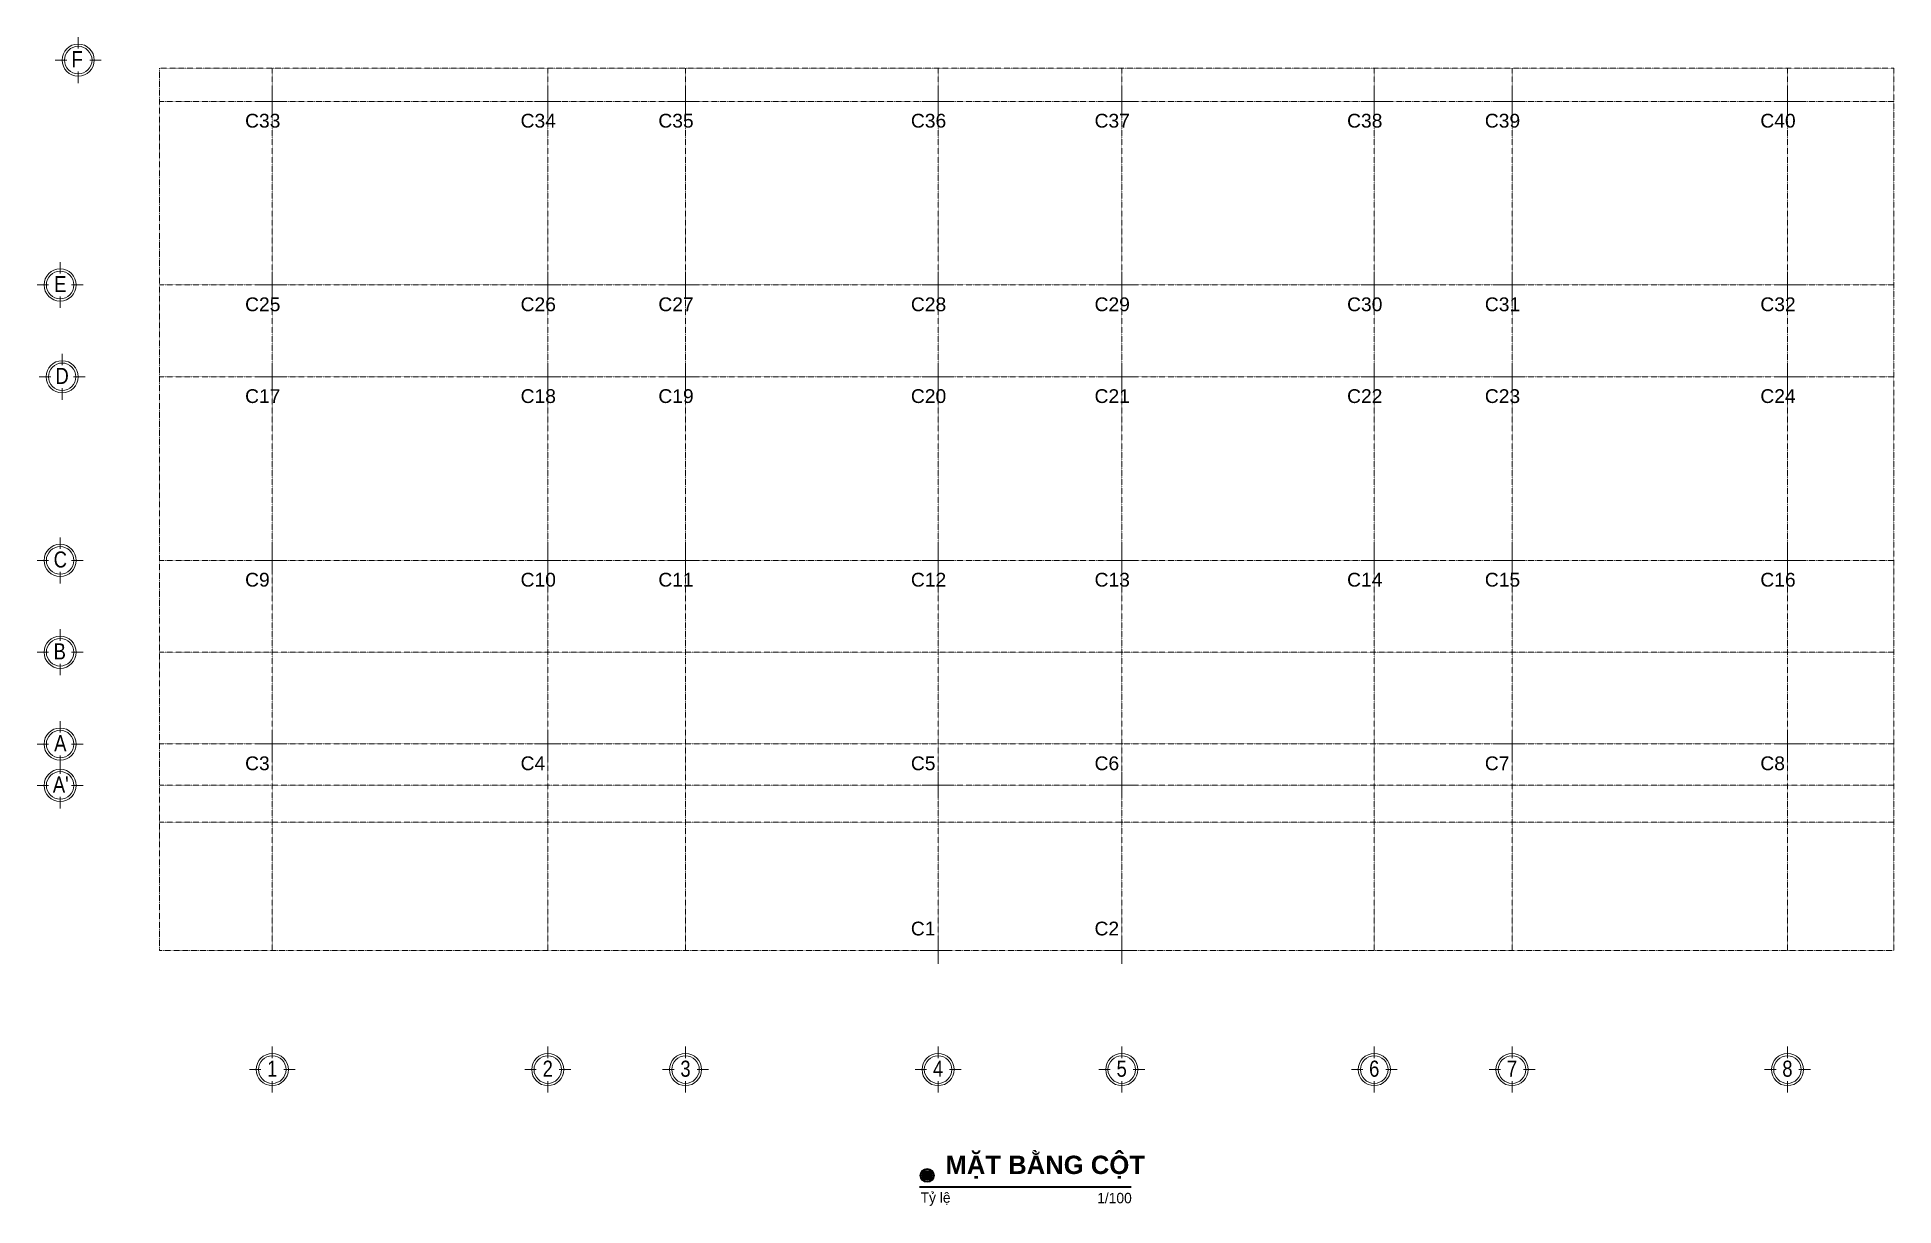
# Model space of a CAD drawing. Extents: x -79995 to 347433, y -157641 to 104789.
# Drawn here: x 94294 to 134731, y 22125 to 47588 of the extents above; entities that cross this region are included whole.
import ezdxf
from ezdxf.enums import TextEntityAlignment as Align

# ---------------------------------------------------------------- set-up
doc = ezdxf.new("R2010")
doc.units = 0
doc.linetypes.add('ACAD_ISO10W100', pattern=[18, 12, -3, 0, -3])
for name, color, linetype in [('DIM', 1, 'CONTINUOUS'), ('TAGS', 60, 'CONTINUOUS'), ('TEXT', 7, 'CONTINUOUS')]:
    doc.layers.add(name, color=color, linetype=linetype)
for name, color, linetype, lineweight in [('TEN TRUC', 3, 'CONTINUOUS', 18), ('TEXT NHỎ KC Dim - Ghi chú', 3, 'CONTINUOUS', 18), ('TRUC', 24, 'CONTINUOUS', 0)]:
    doc.layers.add(name, color=color, linetype=linetype, lineweight=lineweight)
doc.styles.add('SWISS-CONDENSE', font='')
doc.styles.add('VNI-HELVE-CONDENSEN', font='')
doc.styles.get('SWISS-CONDENSE').set_extended_font_data('VNI-Swiss-Condense')
doc.styles.get('VNI-HELVE-CONDENSEN').set_extended_font_data('VNI-Helve-Condense')

msp = doc.modelspace()

# ---------------------------------------------------------------- texts
at = {"layer": 'TEXT', "color": 7, "attachment_point": 1, "style": 'SWISS-CONDENSE'}
for s, insert, char_height in [('{\\fArial|b0|i0|c0|p34;C33}', (98823.548, 45916.87), 300), ('{\\fArial|b0|i0|c0|p34;C34}', (104823.548, 45916.87), 300), ('{\\fArial|b0|i0|c0|p34;C35}', (107823.548, 45916.87), 300), ('{\\fArial|b0|i0|c0|p34;C36}', (113323.548, 45916.87), 300), ('{\\fArial|b0|i0|c0|p34;C37}', (117323.548, 45916.87), 300), ('{\\fArial|b0|i0|c0|p34;C38}', (122823.548, 45916.87), 300), ('{\\fArial|b0|i0|c0|p34;C39}', (125823.548, 45916.87), 300), ('{\\fArial|b0|i0|c0|p34;C40}', (131823.548, 45916.87), 300), ('{\\fArial|b0|i0|c0|p34;C25}', (98823.548, 41916.87), 300), ('{\\fArial|b0|i0|c0|p34;C26}', (104823.548, 41916.87), 300), ('{\\fArial|b0|i0|c0|p34;C27}', (107823.548, 41916.87), 300), ('{\\fArial|b0|i0|c0|p34;C28}', (113323.548, 41916.87), 300), ('{\\fArial|b0|i0|c0|p34;C29}', (117323.548, 41916.87), 300), ('{\\fArial|b0|i0|c0|p34;C30}', (122823.548, 41916.87), 300), ('{\\fArial|b0|i0|c0|p34;C31}', (125823.548, 41916.87), 300), ('{\\fArial|b0|i0|c0|p34;C32}', (131823.548, 41916.87), 300), ('{\\fArial|b0|i0|c0|p34;C17}', (98823.548, 39916.87), 300), ('{\\fArial|b0|i0|c0|p34;C18}', (104823.548, 39916.87), 300), ('{\\fArial|b0|i0|c0|p34;C19}', (107823.548, 39916.87), 300), ('{\\fArial|b0|i0|c0|p34;C20}', (113323.548, 39916.87), 300), ('{\\fArial|b0|i0|c0|p34;C21}', (117323.548, 39916.87), 300), ('{\\fArial|b0|i0|c0|p34;C22}', (122823.548, 39916.87), 300), ('{\\fArial|b0|i0|c0|p34;C23}', (125823.548, 39916.87), 300), ('{\\fArial|b0|i0|c0|p34;C24}', (131823.548, 39916.87), 300), ('{\\fArial|b0|i0|c0|p34;C10}', (104823.548, 35916.87), 300), ('{\\fArial|b0|i0|c0|p34;C11}', (107823.548, 35916.87), 300), ('{\\fArial|b0|i0|c0|p34;C12}', (113323.548, 35916.87), 300), ('{\\fArial|b0|i0|c0|p34;C13}', (117323.548, 35916.87), 300), ('{\\fArial|b0|i0|c0|p34;C14}', (122823.548, 35916.87), 300), ('{\\fArial|b0|i0|c0|p34;C15}', (125823.548, 35916.87), 300), ('{\\fArial|b0|i0|c0|p34;C16}', (131823.548, 35916.87), 300), ('{\\fArial|b0|i0|c0|p34;C4}', (104823.548, 31916.87), 300), ('{\\fArial|b0|i0|c0|p34;C1}', (113322.348, 28316.87), 300), ('{\\fArial|b0|i0|c0|p34;C2}', (117322.348, 28316.87), 300), ('{\\fArial|b1|i0|c0|p34;MẶT BẰNG CỘT}', (114076.277, 23218.805), 400)]:
    msp.add_mtext(s, dxfattribs=dict(at, insert=insert, char_height=char_height))
at = {"layer": 'TEXT', "color": 7, "char_height": 300, "attachment_point": 1, "style": 'SWISS-CONDENSE'}
for s, insert, width in [('{\\fArial|b0|i0|c0|p34;C9}', (98823.548, 35916.87), 437.92633), ('{\\fArial|b0|i0|c0|p34;C3}', (98823.548, 31916.87), 523.3812), ('{\\fArial|b0|i0|c0|p34;C5}', (113323.548, 31916.87), 437.92633), ('{\\fArial|b0|i0|c0|p34;C6}', (117323.548, 31916.87), 416.56178), ('{\\fArial|b0|i0|c0|p34;C7}', (125823.548, 31916.87), 51.32638), ('{\\fArial|b0|i0|c0|p34;C8}', (131823.548, 31916.87), 427.24405)]:
    msp.add_mtext(s, dxfattribs=dict(at, insert=insert, width=width))
at = {"layer": 'TEXT', "color": 7, "linetype": 'ByBlock', "char_height": 225, "attachment_point": 1, "style": 'SWISS-CONDENSE'}
for s, insert in [('{\\fVNI-Avo|b0|i0|c0|p2;Tyû leä}', (113535.32, 22417.694)), ('{\\fVNI-Avo|b0|i0|c0|p2;1/100}', (117380.417, 22407.721))]:
    msp.add_mtext(s, dxfattribs=dict(at, insert=insert))

# ---------------------------------------------------------------- blocks, each defined once
blk = doc.blocks.new('A$C206177D3')
at = {"layer": 'TEN TRUC', "ltscale": 1000}
for p, q in [((-37, 240), (-37, 490)), ((-287, -10), (-537, -10)), ((-37, -510), (-37, -260)), ((463, -10), (213, -10))]:
    blk.add_line(p, q, dxfattribs=at)
blk.add_circle((-37, -10), 350, dxfattribs=at)
at = {"layer": 'TEN TRUC', "color": 254, "ltscale": 1000}
blk.add_circle((-37, -10), 300, dxfattribs=at)
blk = doc.blocks.new('A$C1d3d6a1d')
at = {"layer": 'TEXT NHỎ KC Dim - Ghi chú'}
for p, q in [((287, 0), (287, 574)), ((0, 287), (574, 287))]:
    blk.add_line(p, q, dxfattribs=at)

# ---------------------------------------------------------------- hatches: boundary and pattern name
at = {"layer": 'DIM', "linetype": 'ByBlock'}
msp.add_hatch(color=1, dxfattribs=at).paths.add_polyline_path([(113782.808, 22788.328, 1), (113573.768, 22788.328, 1)])

# ---------------------------------------------------------------- linework, layer by layer
at = {"layer": 'TEXT', "color": 7, "linetype": 'ByBlock', "const_width": 48.75}
msp.add_lwpolyline([(118124.136, 22536.561), (114692.503, 22536.561), (118124.136, 22536.561), (113508.3, 22536.561)], dxfattribs=at)
at = {"layer": 'TEXT', "color": 7, "linetype": 'ByBlock'}
for radius in [150.491, 133.77, 104.52]:
    msp.add_circle((113678.288, 22788.328), radius, dxfattribs=at)
at = {"layer": 'TRUC', "linetype": 'ACAD_ISO10W100', "ltscale": 0.2}
msp.add_lwpolyline([(96959.822, 46913.746), (134730.134, 46913.746), (134730.134, 27687.966), (96959.822, 27687.966)], close=True, dxfattribs=at)
for points in [[(99415.006, 46913.746), (99415.006, 27687.966)], [(105415.006, 46913.746), (105415.006, 27687.966)], [(105415.006, 46913.746), (105415.006, 27687.966)], [(108415.006, 46913.746), (108415.006, 27687.966)], [(113915.006, 46913.746), (113915.006, 27687.966)], [(117915.006, 46913.746), (117915.006, 27687.966)], [(123415.006, 46913.746), (123415.006, 27687.966)], [(126415.006, 46913.746), (126415.006, 27687.966)], [(126415.006, 46913.746), (126415.006, 27687.966)], [(132415.006, 46913.746), (132415.006, 27687.966)], [(96961.022, 46187.966), (134731.334, 46187.966)], [(96961.022, 42187.966), (134731.334, 42187.966)], [(96961.022, 40187.966), (134731.334, 40187.966)], [(96961.022, 36187.966), (134731.334, 36187.966)], [(96961.022, 34187.966), (134731.334, 34187.966)], [(96961.022, 32187.966), (134731.334, 32187.966)], [(96961.022, 32187.966), (134731.334, 32187.966)], [(96961.022, 31287.966), (134731.334, 31287.966)], [(96961.022, 31287.966), (134731.334, 31287.966)], [(96961.022, 30487.966), (134731.334, 30487.966)]]:
    msp.add_lwpolyline(points, dxfattribs=at)

# ---------------------------------------------------------------- block references
at = {"layer": 'TAGS', "ltscale": 1000}
ref = msp.add_blockref('A$C206177D3', (95152.185, 47097.82), dxfattribs=dict(at, xscale=-1))
ref.add_attrib('A', 'F', dxfattribs={"color": 7, "ltscale": 1000, "height": 350, "style": 'VNI-HELVE-CONDENSEN'}).set_placement((95166.223, 46932.181), align=Align.CENTER)
ref = msp.add_blockref('A$C206177D3', (94757.557, 42197.82), dxfattribs=dict(at, xscale=-1))
ref.add_attrib('A', 'E', dxfattribs={"color": 7, "ltscale": 1000, "height": 350, "style": 'VNI-HELVE-CONDENSEN'}).set_placement((94800.528, 42032.182), align=Align.CENTER)
ref = msp.add_blockref('A$C206177D3', (94802.391, 40197.784), dxfattribs=dict(at, xscale=-1))
ref.add_attrib('A', 'D', dxfattribs={"color": 7, "ltscale": 1000, "height": 350, "style": 'VNI-HELVE-CONDENSEN'}).set_placement((94837.895, 40032.146), align=Align.CENTER)
ref = msp.add_blockref('A$C206177D3', (94758.114, 36197.82), dxfattribs=dict(at, xscale=-1))
ref.add_attrib('A', 'C', dxfattribs={"color": 7, "ltscale": 1000, "height": 350, "style": 'VNI-HELVE-CONDENSEN'}).set_placement((94799.218, 36032.181), align=Align.CENTER)
ref = msp.add_blockref('A$C206177D3', (94758.114, 34195.774), dxfattribs=dict(at, xscale=-1))
ref.add_attrib('A', 'B', dxfattribs={"color": 7, "ltscale": 1000, "height": 350, "style": 'VNI-HELVE-CONDENSEN'}).set_placement((94787.085, 34030.136), align=Align.CENTER)
ref = msp.add_blockref('A$C206177D3', (94758.114, 32195.774), dxfattribs=dict(at, xscale=-1))
ref.add_attrib('A', 'A', dxfattribs={"color": 7, "ltscale": 1000, "height": 350, "style": 'VNI-HELVE-CONDENSEN'}).set_placement((94799.218, 32030.136), align=Align.CENTER)
ref = msp.add_blockref('A$C206177D3', (94758.114, 31295.774), dxfattribs=dict(at, xscale=-1))
ref.add_attrib('A', "A'", dxfattribs={"color": 7, "ltscale": 1000, "height": 350, "style": 'VNI-HELVE-CONDENSEN'}).set_placement((94808.291, 31130.136), align=Align.CENTER)
ref = msp.add_blockref('A$C206177D3', (99452.828, 25104.06), dxfattribs=at)
ref.add_attrib('A', '1', dxfattribs={"color": 7, "ltscale": 1000, "height": 350, "style": 'VNI-HELVE-CONDENSEN'}).set_placement((99414.524, 24938.422), align=Align.CENTER)
ref = msp.add_blockref('A$C206177D3', (105452.828, 25104.06), dxfattribs=at)
ref.add_attrib('A', '2', dxfattribs={"color": 7, "ltscale": 1000, "height": 350, "style": 'VNI-HELVE-CONDENSEN'}).set_placement((105414.524, 24938.422), align=Align.CENTER)
ref = msp.add_blockref('A$C206177D3', (108452.828, 25104.06), dxfattribs=at)
ref.add_attrib('A', '3', dxfattribs={"color": 7, "ltscale": 1000, "height": 350, "style": 'VNI-HELVE-CONDENSEN'}).set_placement((108414.524, 24938.422), align=Align.CENTER)
ref = msp.add_blockref('A$C206177D3', (113952.828, 25104.06), dxfattribs=at)
ref.add_attrib('A', '4', dxfattribs={"color": 7, "ltscale": 1000, "height": 350, "style": 'VNI-HELVE-CONDENSEN'}).set_placement((113914.524, 24938.422), align=Align.CENTER)
ref = msp.add_blockref('A$C206177D3', (117952.828, 25104.06), dxfattribs=at)
ref.add_attrib('A', '5', dxfattribs={"color": 7, "ltscale": 1000, "height": 350, "style": 'VNI-HELVE-CONDENSEN'}).set_placement((117914.524, 24938.422), align=Align.CENTER)
ref = msp.add_blockref('A$C206177D3', (123452.828, 25104.06), dxfattribs=at)
ref.add_attrib('A', '6', dxfattribs={"color": 7, "ltscale": 1000, "height": 350, "style": 'VNI-HELVE-CONDENSEN'}).set_placement((123414.524, 24938.422), align=Align.CENTER)
ref = msp.add_blockref('A$C206177D3', (126452.828, 25104.06), dxfattribs=at)
ref.add_attrib('A', '7', dxfattribs={"color": 7, "ltscale": 1000, "height": 350, "style": 'VNI-HELVE-CONDENSEN'}).set_placement((126414.524, 24938.422), align=Align.CENTER)
ref = msp.add_blockref('A$C206177D3', (132451.628, 25104.06), dxfattribs=at)
ref.add_attrib('A', '8', dxfattribs={"color": 7, "ltscale": 1000, "height": 350, "style": 'VNI-HELVE-CONDENSEN'}).set_placement((132413.324, 24938.422), align=Align.CENTER)
at = {"layer": 'TEXT NHỎ KC Dim - Ghi chú'}
for p in [(99128.037, 45900.996), (105128.037, 45900.996), (108128.037, 45900.996), (113628.037, 45900.996), (117628.037, 45900.996), (123128.037, 45900.996), (126128.037, 45900.996), (132128.037, 45900.996), (99128.037, 41900.996), (105128.037, 41900.996), (108128.037, 41900.996), (113628.037, 41900.996), (117628.037, 41900.996), (123128.037, 41900.996), (126128.037, 41900.996), (132128.037, 41900.996), (99128.037, 39900.996), (105128.037, 39900.996), (108128.037, 39900.996), (113628.037, 39900.996), (117628.037, 39900.996), (123128.037, 39900.996), (126128.037, 39900.996), (132128.037, 39900.996), (99128.037, 35900.996), (105128.037, 35900.996), (108128.037, 35900.996), (113628.037, 35900.996), (117628.037, 35900.996), (123128.037, 35900.996), (126128.037, 35900.996), (132128.037, 35900.996), (99128.037, 31900.996), (105128.037, 31900.996), (126128.037, 31900.996), (132128.037, 31900.996), (113628.037, 31000.996), (117628.037, 31000.996), (113628.037, 27400.996), (117628.037, 27400.996)]:
    msp.add_blockref('A$C1d3d6a1d', p, dxfattribs=at)

msp.set_redraw_order([(e.dxf.handle, doc.entitydb.next_handle()) for e in msp.query("TEXT MTEXT ATTDEF DIMENSION ARC_DIMENSION")])  # texts and dimensions are drawn at this point

doc.saveas('drawing.dxf')
